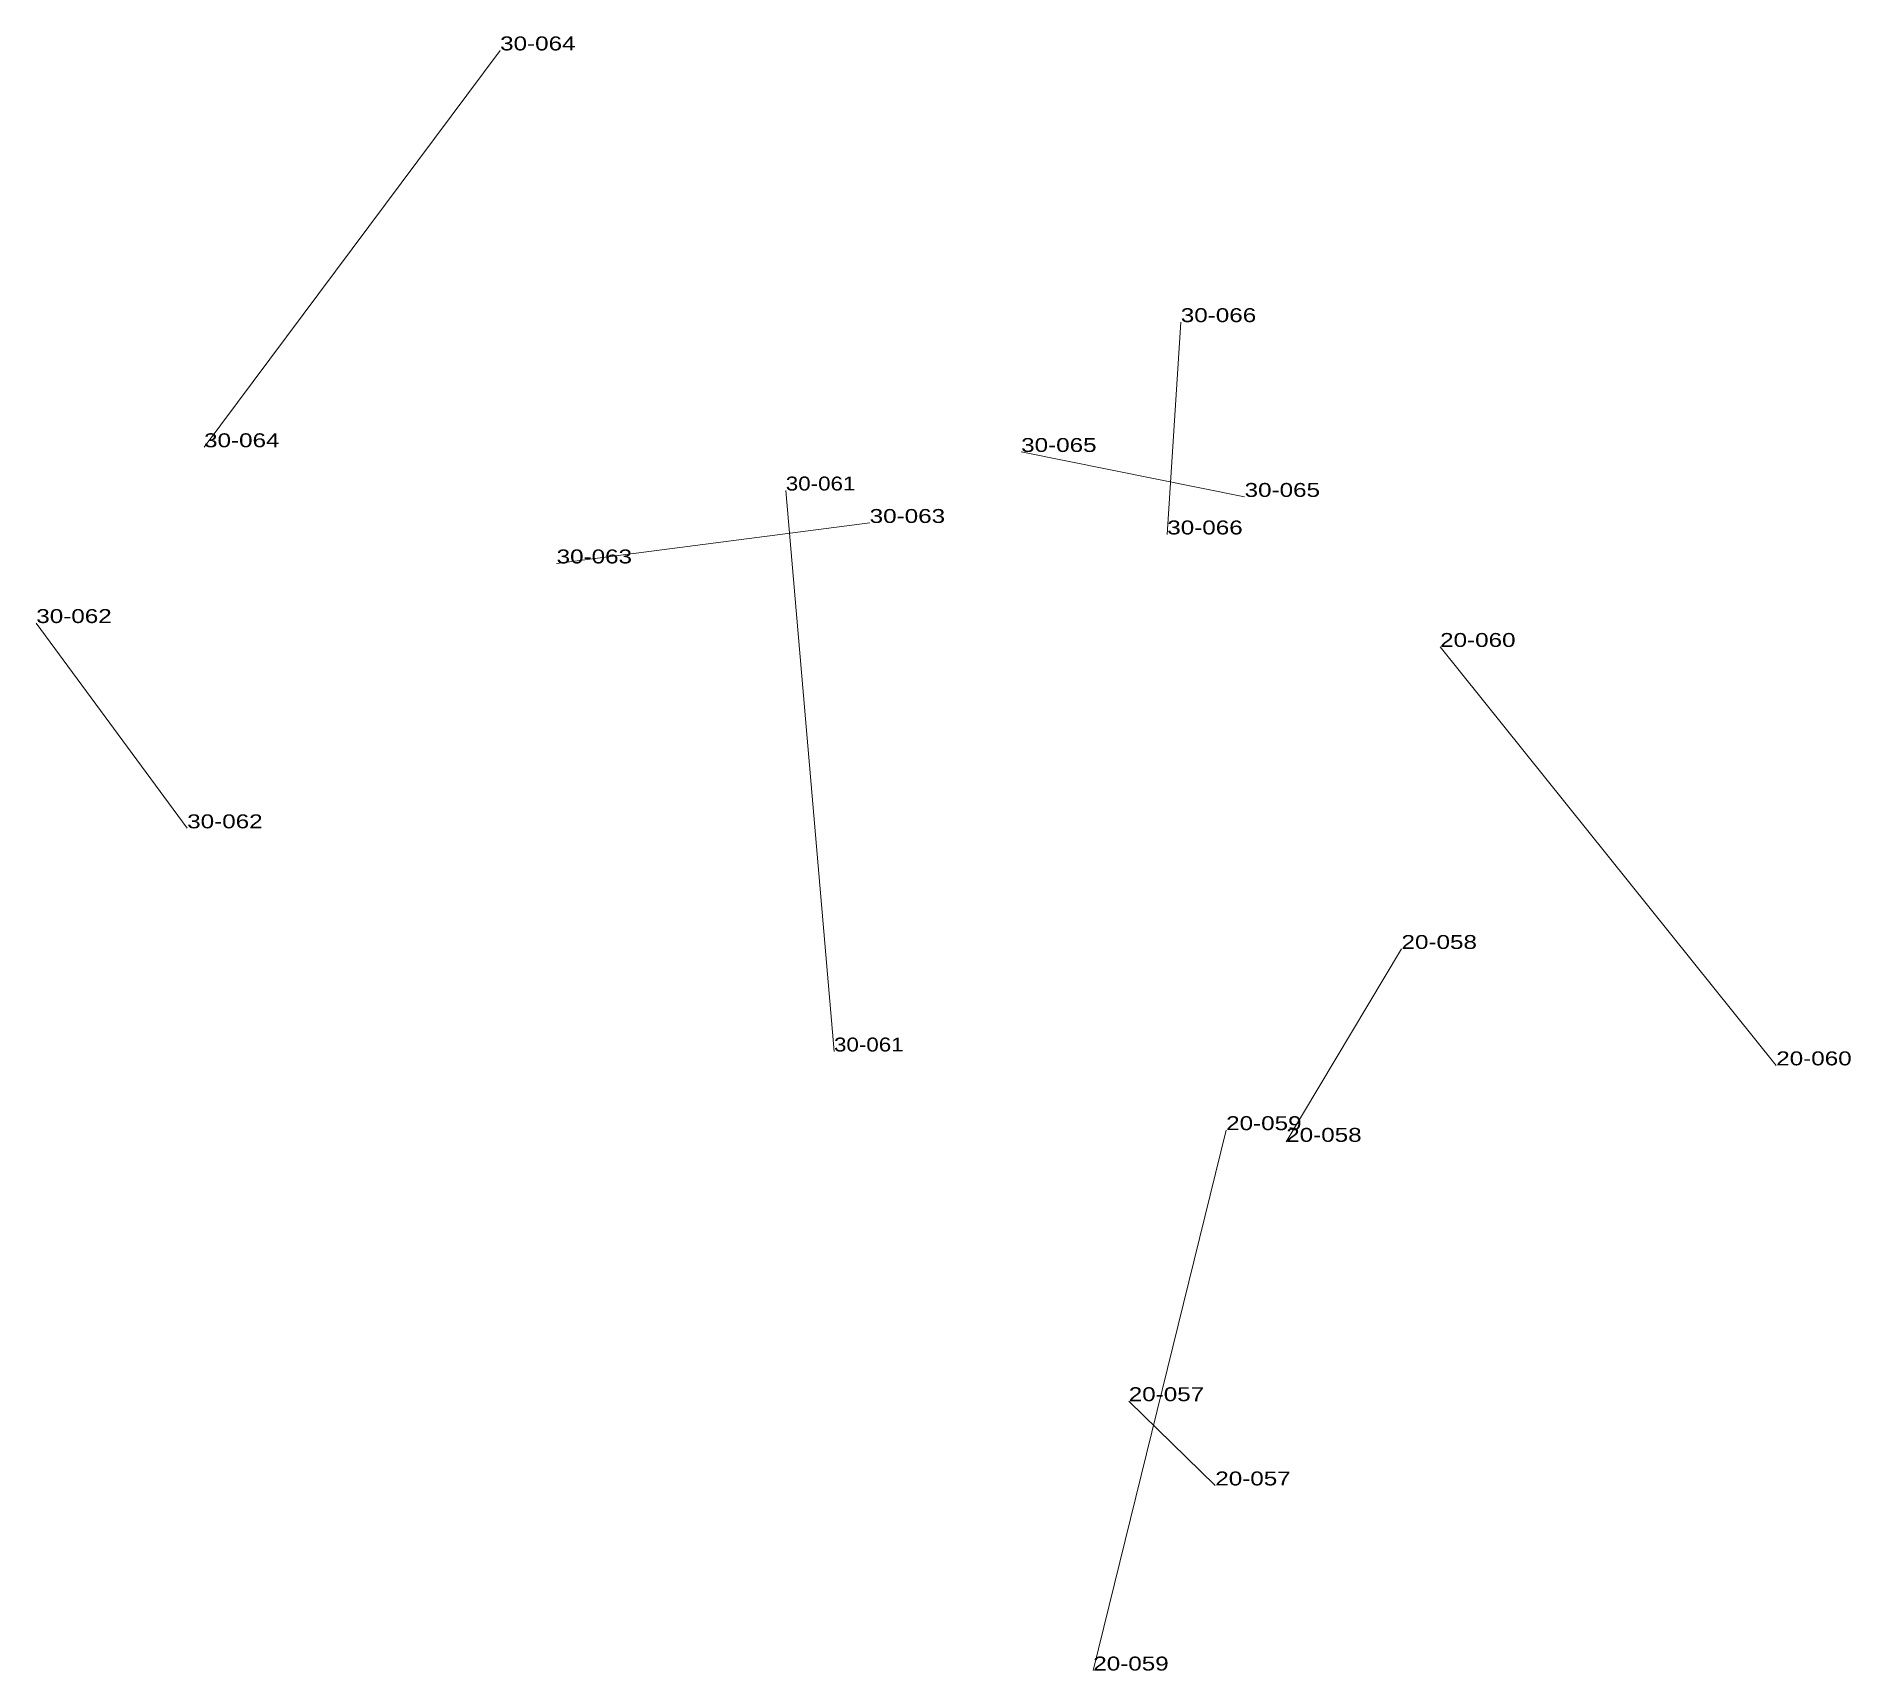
# Model space of a CAD drawing. Header units: metres. Extents: x 571156 to 607184, y 703608 to 727431.
# Drawn here: x 588328.3 to 588588.7, y 712890.4 to 713125 of the extents above; entities that cross this region are included whole.
import ezdxf

# ---------------------------------------------------------------- set-up
doc = ezdxf.new("R2010")
doc.units = ezdxf.units.M
doc.header["$LTSCALE"] = 0.8
doc.layers.add('60', color=7, linetype='Continuous', lineweight=13)
doc.layers.add('61', color=7, linetype='Continuous')

msp = doc.modelspace()

# ---------------------------------------------------------------- texts
at = {"layer": '60'}
for s, width, p in [('30-066', 1.3, (588492.53, 713083.97)), ('30-066', 1.3, (588492.53, 713083.97)), ('30-064', 1.3, (588352.35, 713066.01)), ('30-064', 1.3, (588352.35, 713066.01)), ('30-065', 1.3, (588469.62, 713065.33)), ('30-065', 1.3, (588469.62, 713065.33)), ('30-061', 1.2, (588435.84, 713059.8)), ('30-061', 1.2, (588435.84, 713059.8)), ('30-063', 1.3, (588447.88, 713055.14)), ('30-063', 1.3, (588447.88, 713055.14)), ('30-062', 1.3, (588328.27, 713040.77)), ('30-062', 1.3, (588328.27, 713040.77)), ('20-060', 1.3, (588577.99, 712977.27)), ('20-060', 1.3, (588577.99, 712977.27)), ('20-060', 1.3, (588577.99, 712977.27)), ('20-058', 1.3, (588507.66, 712966.29)), ('20-058', 1.3, (588507.66, 712966.29)), ('20-058', 1.3, (588507.66, 712966.29)), ('20-057', 1.3, (588497.48, 712916.96)), ('20-057', 1.3, (588497.48, 712916.96)), ('20-057', 1.3, (588497.48, 712916.96)), ('20-059', 1.3, (588479.97, 712890.39)), ('20-059', 1.3, (588479.97, 712890.39)), ('20-059', 1.3, (588479.97, 712890.39))]:
    msp.add_text(s, height=2, dxfattribs=dict(at, width=width)).set_placement(p)
at = {"layer": '61'}
for s, width, p in [('30-064', 1.3, (588394.84, 713122.98)), ('30-064', 1.3, (588394.84, 713122.98)), ('30-065', 1.3, (588501.69, 713058.88)), ('30-065', 1.3, (588501.69, 713058.88)), ('30-066', 1.3, (588490.59, 713053.49)), ('30-066', 1.3, (588490.59, 713053.49)), ('30-063', 1.3, (588402.95, 713049.33)), ('30-063', 1.3, (588402.95, 713049.33)), ('20-060', 1.3, (588529.75, 713037.34)), ('20-060', 1.3, (588529.75, 713037.34)), ('20-060', 1.3, (588529.75, 713037.34)), ('30-062', 1.3, (588349.93, 713011.3)), ('30-062', 1.3, (588349.93, 713011.3)), ('20-058', 1.3, (588524.21, 712993.98)), ('20-058', 1.3, (588524.21, 712993.98)), ('20-058', 1.3, (588524.21, 712993.98)), ('30-061', 1.2, (588442.76, 712979.26)), ('30-061', 1.2, (588442.76, 712979.26)), ('20-059', 1.3, (588499.04, 712967.97)), ('20-059', 1.3, (588499.04, 712967.97)), ('20-059', 1.3, (588499.04, 712967.97)), ('20-057', 1.3, (588485.06, 712929.06)), ('20-057', 1.3, (588485.06, 712929.06)), ('20-057', 1.3, (588485.06, 712929.06))]:
    msp.add_text(s, height=2, dxfattribs=dict(at, width=width)).set_placement(p)

# ---------------------------------------------------------------- linework, layer by layer
at = {"layer": '60'}
for p, q in [((588394.84, 713122.98), (588352.35, 713066.01)), ((588394.84, 713122.98), (588352.35, 713066.01)), ((588490.59, 713053.49), (588492.53, 713083.97)), ((588490.59, 713053.49), (588492.53, 713083.97)), ((588501.69, 713058.88), (588469.62, 713065.33)), ((588501.69, 713058.88), (588469.62, 713065.33)), ((588442.76, 712979.26), (588435.84, 713059.8)), ((588442.76, 712979.26), (588435.84, 713059.8)), ((588402.95, 713049.33), (588447.88, 713055.14)), ((588402.95, 713049.33), (588447.88, 713055.14)), ((588349.93, 713011.3), (588328.27, 713040.77)), ((588349.93, 713011.3), (588328.27, 713040.77)), ((588529.75, 713037.34), (588577.99, 712977.27)), ((588529.75, 713037.34), (588577.99, 712977.27)), ((588529.75, 713037.34), (588577.99, 712977.27)), ((588524.21, 712993.98), (588507.66, 712966.29)), ((588524.21, 712993.98), (588507.66, 712966.29)), ((588524.21, 712993.98), (588507.66, 712966.29)), ((588499.04, 712967.97), (588479.97, 712890.39)), ((588499.04, 712967.97), (588479.97, 712890.39)), ((588499.04, 712967.97), (588479.97, 712890.39)), ((588485.06, 712929.06), (588497.48, 712916.96)), ((588485.06, 712929.06), (588497.48, 712916.96)), ((588485.06, 712929.06), (588497.48, 712916.96))]:
    msp.add_line(p, q, dxfattribs=at)

msp.set_redraw_order([(e.dxf.handle, doc.entitydb.next_handle()) for e in msp.query("TEXT MTEXT ATTDEF DIMENSION ARC_DIMENSION")])  # texts and dimensions are drawn at this point

doc.saveas('drawing.dxf')
